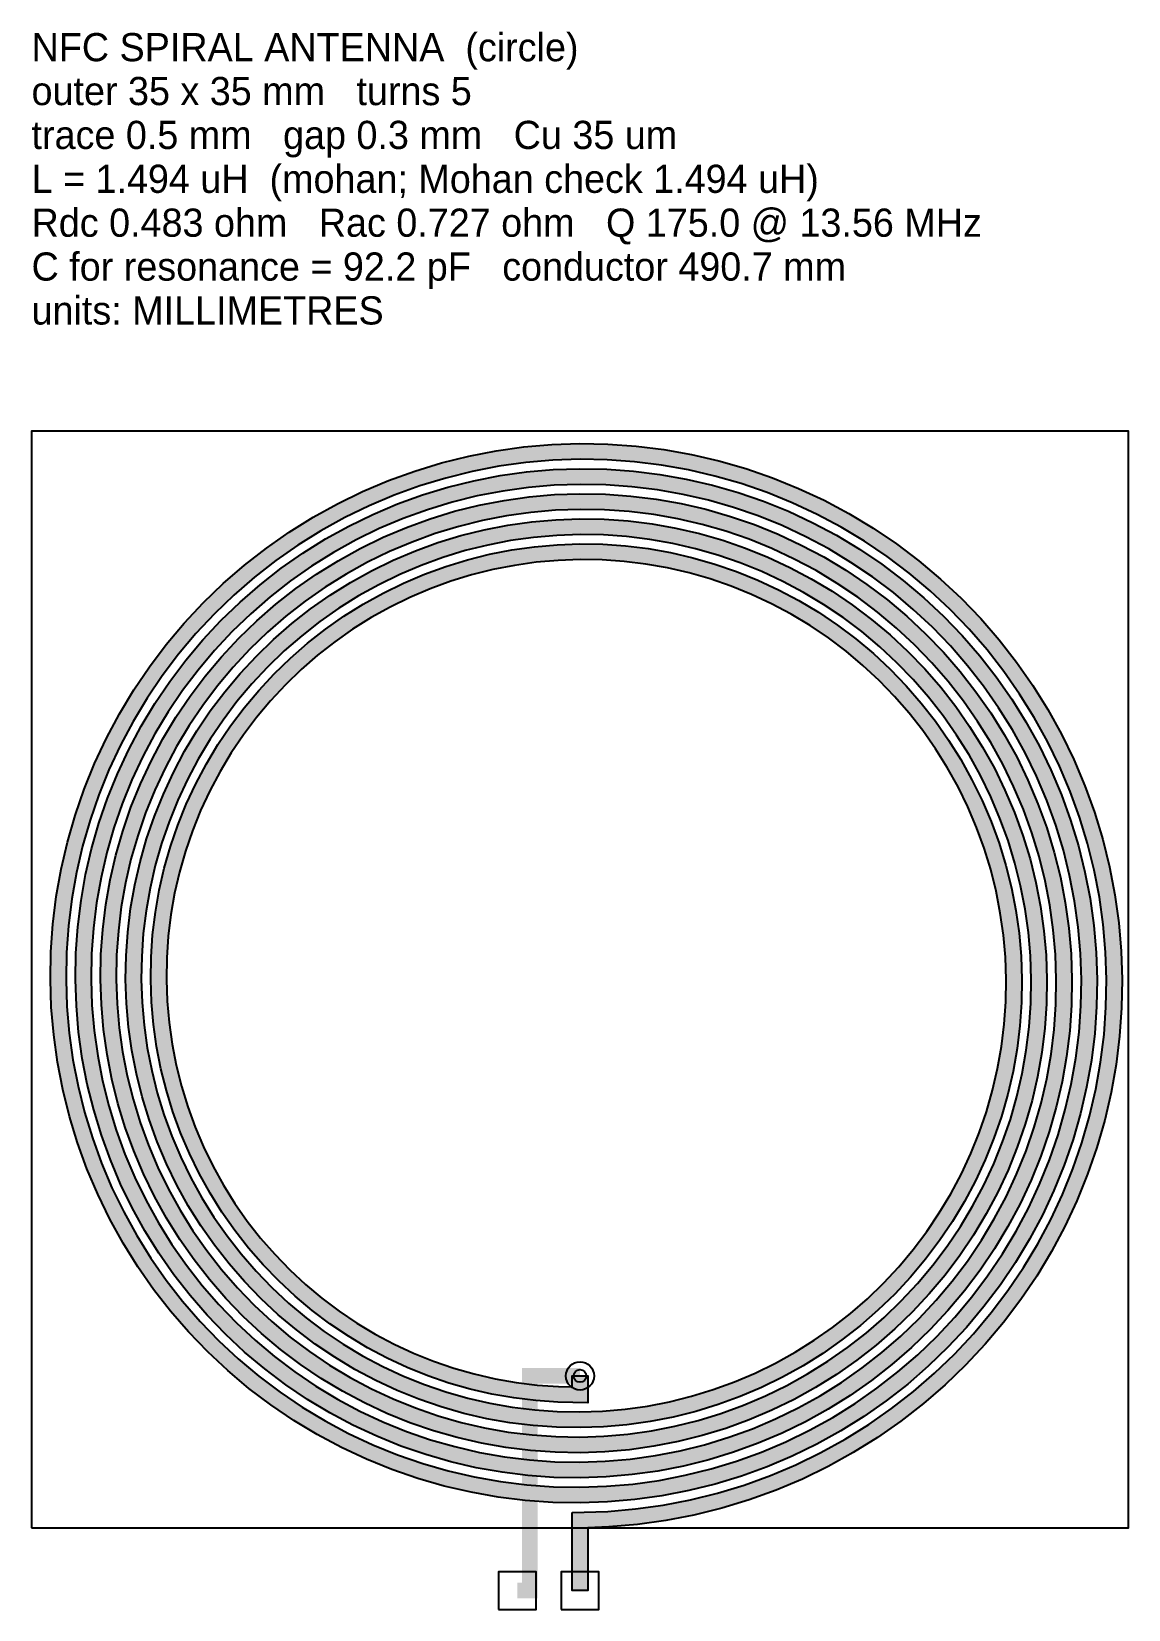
# Model space of a CAD drawing. Header units: millimetres. Extents: x -17.5 to 17.5, y -20.1 to 30.2.
import ezdxf

# ---------------------------------------------------------------- set-up
doc = ezdxf.new("R2010")
doc.units = ezdxf.units.MM
for name, color, linetype in [('ANT_BOTTOM', 1, 'Continuous'), ('ANT_CENTERLINE', 5, 'Continuous'), ('ANT_COPPER', 3, 'Continuous'), ('ANT_COPPER_HATCH', 3, 'Continuous'), ('ANT_INFO', 4, 'Continuous'), ('ANT_KEEPOUT', 8, 'Continuous'), ('ANT_PADS', 2, 'Continuous'), ('ANT_VIA', 6, 'Continuous')]:
    doc.layers.add(name, color=color, linetype=linetype)

msp = doc.modelspace()

# ---------------------------------------------------------------- texts
at = {"layer": 'ANT_INFO'}
for s, p in [('NFC SPIRAL ANTENNA  (circle)', (-17.5, 29.3)), ('outer 35 x 35 mm   turns 5', (-17.5, 27.9)), ('trace 0.5 mm   gap 0.3 mm   Cu 35 um', (-17.5, 26.5)), ('L = 1.494 uH  (mohan; Mohan check 1.494 uH)', (-17.5, 25.1)), ('Rdc 0.483 ohm   Rac 0.727 ohm   Q 175.0 @ 13.56 MHz', (-17.5, 23.7)), ('C for resonance = 92.2 pF   conductor 490.7 mm', (-17.5, 22.3)), ('units: MILLIMETRES', (-17.5, 20.9))]:
    msp.add_text(s, height=0.9, dxfattribs=at).set_placement(p)

# ---------------------------------------------------------------- hatches: boundary and pattern name
at = {"layer": 'ANT_COPPER_HATCH'}
msp.add_hatch(color=3, dxfattribs=at).paths.add_polyline_path([(-0.25, -17.008), (0.888, -16.97), (1.774, -16.894), (2.654, -16.771), (3.527, -16.603), (4.389, -16.389), (5.239, -16.13), (6.074, -15.828), (6.891, -15.482), (7.689, -15.094), (8.465, -14.666), (9.217, -14.197), (9.944, -13.69), (10.642, -13.145), (11.311, -12.565), (11.949, -11.951), (12.553, -11.305), (13.122, -10.628), (13.655, -9.923), (14.15, -9.191), (14.606, -8.435), (15.021, -7.656), (15.395, -6.857), (15.727, -6.039), (16.015, -5.206), (16.259, -4.359), (16.458, -3.5), (16.612, -2.633), (16.721, -1.759), (16.783, -0.881), (16.8, -0.002), (16.77, 0.877), (16.695, 1.753), (16.574, 2.623), (16.407, 3.486), (16.196, 4.338), (15.94, 5.177), (15.641, 6.002), (15.299, 6.81), (14.916, 7.598), (14.492, 8.365), (14.029, 9.108), (13.528, 9.826), (12.99, 10.516), (12.417, 11.177), (11.81, 11.807), (11.171, 12.404), (10.503, 12.967), (9.806, 13.493), (9.082, 13.982), (8.335, 14.433), (7.565, 14.843), (6.775, 15.213), (5.967, 15.54), (5.144, 15.825), (4.307, 16.066), (3.459, 16.263), (2.602, 16.415), (1.738, 16.522), (0.871, 16.584), (0.002, 16.6), (-0.867, 16.57), (-1.732, 16.496), (-2.592, 16.376), (-3.444, 16.211), (-4.286, 16.002), (-5.115, 15.75), (-5.93, 15.454), (-6.728, 15.117), (-7.507, 14.738), (-8.265, 14.319), (-8.999, 13.861), (-9.709, 13.366), (-10.391, 12.834), (-11.044, 12.268), (-11.666, 11.668), (-12.255, 11.037), (-12.811, 10.377), (-13.331, 9.688), (-13.814, 8.973), (-14.259, 8.235), (-14.665, 7.474), (-15.03, 6.694), (-15.353, 5.896), (-15.635, 5.082), (-15.873, 4.255), (-16.067, 3.417), (-16.217, 2.57), (-16.323, 1.718), (-16.384, 0.861), (-16.4, 0.002), (-16.371, -0.856), (-16.297, -1.711), (-16.178, -2.56), (-16.016, -3.402), (-15.809, -4.234), (-15.56, -5.054), (-15.268, -5.859), (-14.934, -6.647), (-14.56, -7.416), (-14.146, -8.165), (-13.693, -8.89), (-13.204, -9.591), (-12.679, -10.265), (-12.119, -10.91), (-11.527, -11.524), (-10.904, -12.107), (-10.251, -12.656), (-9.571, -13.169), (-8.865, -13.647), (-8.135, -14.086), (-7.383, -14.487), (-6.612, -14.847), (-5.824, -15.167), (-5.02, -15.444), (-4.203, -15.679), (-3.376, -15.871), (-2.539, -16.02), (-1.697, -16.124), (-0.85, -16.184), (-0.002, -16.2), (0.846, -16.171), (1.69, -16.098), (2.529, -15.981), (3.361, -15.82), (4.182, -15.616), (4.992, -15.369), (5.787, -15.081), (6.566, -14.751), (7.326, -14.381), (8.065, -13.973), (8.781, -13.526), (9.473, -13.042), (10.139, -12.523), (10.776, -11.971), (11.383, -11.386), (11.958, -10.77), (12.5, -10.125), (13.008, -9.453), (13.479, -8.756), (13.913, -8.035), (14.308, -7.293), (14.664, -6.531), (14.98, -5.752), (15.254, -4.958), (15.486, -4.152), (15.676, -3.334), (15.822, -2.508), (15.925, -1.676), (15.984, -0.84), (16, -0.002), (15.971, 0.835), (15.899, 1.669), (15.783, 2.498), (15.624, 3.319), (15.423, 4.13), (15.179, 4.93), (14.894, 5.715), (14.568, 6.484), (14.203, 7.235), (13.799, 7.965), (13.358, 8.672), (12.88, 9.356), (12.368, 10.013), (11.822, 10.642), (11.244, 11.241), (10.636, 11.809), (9.999, 12.345), (9.335, 12.846), (8.647, 13.311), (7.935, 13.74), (7.202, 14.13), (6.45, 14.482), (5.681, 14.793), (4.897, 15.064), (4.1, 15.293), (3.292, 15.48), (2.477, 15.624), (1.655, 15.726), (0.829, 15.784), (0.002, 15.8), (-0.825, 15.771), (-1.648, 15.7), (-2.466, 15.586), (-3.277, 15.429), (-4.079, 15.229), (-4.868, 14.989), (-5.643, 14.707), (-6.403, 14.386), (-7.144, 14.025), (-7.865, 13.626), (-8.563, 13.19), (-9.238, 12.719), (-9.887, 12.212), (-10.508, 11.673), (-11.1, 11.103), (-11.661, 10.502), (-12.189, 9.873), (-12.684, 9.218), (-13.143, 8.538), (-13.566, 7.835), (-13.952, 7.111), (-14.299, 6.368), (-14.606, 5.609), (-14.873, 4.835), (-15.1, 4.048), (-15.284, 3.251), (-15.427, 2.445), (-15.527, 1.634), (-15.585, 0.819), (-15.599, 0.002), (-15.572, -0.814), (-15.501, -1.627), (-15.388, -2.435), (-15.233, -3.236), (-15.036, -4.027), (-14.799, -4.806), (-14.52, -5.572), (-14.203, -6.321), (-13.847, -7.053), (-13.453, -7.765), (-13.022, -8.454), (-12.557, -9.12), (-12.057, -9.761), (-11.525, -10.374), (-10.961, -10.958), (-10.368, -11.512), (-9.747, -12.034), (-9.1, -12.522), (-8.429, -12.975), (-7.735, -13.393), (-7.02, -13.774), (-6.287, -14.116), (-5.537, -14.419), (-4.773, -14.683), (-3.996, -14.906), (-3.209, -15.089), (-2.414, -15.229), (-1.613, -15.328), (-0.808, -15.385), (-0.002, -15.399), (0.804, -15.372), (1.606, -15.302), (2.404, -15.19), (3.194, -15.037), (3.975, -14.843), (4.744, -14.608), (5.5, -14.334), (6.24, -14.02), (6.962, -13.668), (7.665, -13.28), (8.345, -12.855), (9.003, -12.395), (9.635, -11.901), (10.24, -11.376), (10.817, -10.82), (11.363, -10.234), (11.878, -9.621), (12.36, -8.983), (12.808, -8.32), (13.22, -7.635), (13.595, -6.929), (13.933, -6.206), (14.233, -5.466), (14.493, -4.711), (14.713, -3.944), (14.893, -3.168), (15.032, -2.383), (15.129, -1.592), (15.185, -0.798), (15.199, -0.002), (15.172, 0.793), (15.103, 1.585), (14.993, 2.373), (14.842, 3.153), (14.65, 3.923), (14.418, 4.683), (14.147, 5.428), (13.837, 6.159), (13.49, 6.871), (13.106, 7.565), (12.687, 8.236), (12.233, 8.885), (11.746, 9.509), (11.227, 10.106), (10.678, 10.675), (10.1, 11.215), (9.495, 11.723), (8.865, 12.198), (8.211, 12.64), (7.535, 13.046), (6.839, 13.417), (6.124, 13.75), (5.394, 14.046), (4.649, 14.303), (3.893, 14.52), (3.126, 14.697), (2.352, 14.834), (1.571, 14.93), (0.787, 14.985), (0.002, 14.999), (-0.783, 14.972), (-1.564, 14.904), (-2.341, 14.795), (-3.111, 14.646), (-3.871, 14.456), (-4.621, 14.228), (-5.357, 13.96), (-6.077, 13.655), (-6.78, 13.312), (-7.464, 12.933), (-8.127, 12.519), (-8.768, 12.071), (-9.383, 11.591), (-9.972, 11.079), (-10.534, 10.537), (-11.066, 9.967), (-11.567, 9.37), (-12.036, 8.747), (-12.472, 8.102), (-12.873, 7.435), (-13.239, 6.748), (-13.568, 6.043), (-13.859, 5.322), (-14.112, 4.588), (-14.327, 3.841), (-14.501, 3.085), (-14.636, 2.32), (-14.731, 1.55), (-14.785, 0.777), (-14.799, 0.002), (-14.772, -0.772), (-14.705, -1.543), (-14.598, -2.31), (-14.45, -3.069), (-14.263, -3.82), (-14.037, -4.559), (-13.773, -5.285), (-13.472, -5.996), (-13.134, -6.69), (-12.76, -7.364), (-12.351, -8.018), (-11.909, -8.65), (-11.435, -9.257), (-10.93, -9.839), (-10.395, -10.392), (-9.833, -10.917), (-9.244, -11.412), (-8.63, -11.874), (-7.993, -12.304), (-7.335, -12.7), (-6.657, -13.06), (-5.962, -13.385), (-5.251, -13.672), (-4.526, -13.922), (-3.789, -14.133), (-3.043, -14.306), (-2.289, -14.439), (-1.53, -14.532), (-0.767, -14.586), (-0.002, -14.599), (0.762, -14.573), (1.522, -14.506), (2.279, -14.4), (3.028, -14.254), (3.768, -14.07), (4.497, -13.847), (5.213, -13.587), (5.914, -13.289), (6.599, -12.955), (7.264, -12.587), (7.909, -12.183), (8.532, -11.747), (9.131, -11.28), (9.705, -10.781), (10.251, -10.254), (10.769, -9.699), (11.256, -9.118), (11.713, -8.512), (12.136, -7.884), (12.527, -7.235), (12.882, -6.566), (13.202, -5.88), (13.485, -5.179), (13.732, -4.464), (13.94, -3.737), (14.11, -3.001), (14.241, -2.258), (14.333, -1.509), (14.386, -0.756), (14.399, -0.002), (14.373, 0.751), (14.307, 1.502), (14.202, 2.247), (14.059, 2.986), (13.877, 3.716), (13.657, 4.435), (13.4, 5.141), (13.106, 5.833), (12.777, 6.508), (12.413, 7.164), (12.016, 7.8), (11.586, 8.415), (11.124, 9.005), (10.633, 9.571), (10.112, 10.109), (9.565, 10.62), (8.992, 11.101), (8.395, 11.551), (7.775, 11.969), (7.135, 12.353), (6.475, 12.704), (5.799, 13.019), (5.107, 13.299), (4.402, 13.541), (3.686, 13.747), (2.96, 13.914), (2.227, 14.044), (1.488, 14.134), (0.746, 14.186), (0.002, 14.199), (-0.741, 14.173), (-1.481, 14.108), (-2.216, 14.005), (-2.944, 13.863), (-3.664, 13.684), (-4.373, 13.467), (-5.07, 13.213), (-5.752, 12.924), (-6.417, 12.599), (-7.064, 12.24), (-7.691, 11.848), (-8.297, 11.424), (-8.879, 10.969), (-9.437, 10.484), (-9.968, 9.971), (-10.471, 9.431), (-10.945, 8.866), (-11.389, 8.277), (-11.801, 7.666), (-12.18, 7.035), (-12.526, 6.385), (-12.836, 5.718), (-13.112, 5.036), (-13.351, 4.34), (-13.554, 3.634), (-13.719, 2.918), (-13.846, 2.195), (-13.935, 1.467), (-13.986, 0.735), (-13.999, 0.002), (-13.973, -0.73), (-13.909, -1.46), (-13.807, -2.185), (-13.667, -2.903), (-13.49, -3.612), (-13.276, -4.311), (-13.026, -4.998), (-12.741, -5.67), (-12.421, -6.326), (-12.067, -6.964), (-11.68, -7.583), (-11.262, -8.179), (-10.813, -8.753), (-10.335, -9.303), (-9.83, -9.826), (-9.297, -10.322), (-8.74, -10.79), (-8.16, -11.227), (-7.557, -11.633), (-6.935, -12.007), (-6.294, -12.347), (-5.636, -12.654), (-4.964, -12.925), (-4.279, -13.161), (-3.582, -13.36), (-2.877, -13.523), (-2.164, -13.648), (-1.446, -13.736), (-0.725, -13.786), (-0.002, -13.799), (0.72, -13.773), (1.439, -13.71), (2.153, -13.61), (2.861, -13.472), (3.561, -13.297), (4.25, -13.086), (4.926, -12.84), (5.589, -12.558), (6.235, -12.242), (6.864, -11.894), (7.474, -11.512), (8.062, -11.1), (8.628, -10.658), (9.169, -10.187), (9.685, -9.688), (10.174, -9.164), (10.634, -8.614), (11.065, -8.042), (11.465, -7.448), (11.833, -6.835), (12.169, -6.203), (12.471, -5.555), (12.738, -4.892), (12.971, -4.217), (13.167, -3.53), (13.327, -2.835), (13.451, -2.133), (13.537, -1.425), (13.587, -0.714), (13.599, -0.002), (13.574, 0.709), (13.511, 1.418), (13.412, 2.122), (13.276, 2.82), (13.104, 3.509), (12.896, 4.188), (12.653, 4.854), (12.375, 5.507), (12.064, 6.144), (11.72, 6.764), (11.345, 7.365), (10.938, 7.944), (10.502, 8.502), (10.038, 9.035), (9.547, 9.543), (9.03, 10.025), (8.488, 10.479), (7.924, 10.903), (7.339, 11.297), (6.735, 11.66), (6.112, 11.991), (5.474, 12.288), (4.821, 12.552), (4.155, 12.78), (3.479, 12.974), (2.794, 13.132), (2.101, 13.253), (1.404, 13.338), (0.704, 13.387), (0.002, 13.399), (-0.699, 13.374), (-1.397, 13.312), (-2.091, 13.214), (-2.778, 13.08), (-3.457, 12.911), (-4.126, 12.706), (-4.783, 12.466), (-5.426, 12.193), (-6.054, 11.886), (-6.664, 11.547), (-7.256, 11.177), (-7.827, 10.776), (-8.376, 10.347), (-8.901, 9.889), (-9.402, 9.405), (-9.876, 8.896), (-10.323, 8.363), (-10.741, 7.807), (-11.13, 7.23), (-11.487, 6.635), (-11.812, 6.021), (-12.105, 5.392), (-12.365, 4.749), (-12.59, 4.093), (-12.78, 3.427), (-12.936, 2.752), (-13.056, 2.07), (-13.139, 1.383), (-13.187, 0.693), (-13.199, 0.002), (-13.174, -0.688), (-13.113, -1.376), (-13.017, -2.059), (-12.885, -2.736), (-12.717, -3.405), (-12.515, -4.064), (-12.279, -4.711), (-12.01, -5.344), (-11.708, -5.963), (-11.374, -6.564), (-11.009, -7.147), (-10.615, -7.709), (-10.191, -8.25), (-9.741, -8.767), (-9.264, -9.26), (-8.762, -9.728), (-8.237, -10.168), (-7.689, -10.579), (-7.121, -10.962), (-6.535, -11.314), (-5.931, -11.634), (-5.311, -11.923), (-4.677, -12.178), (-4.031, -12.4), (-3.375, -12.587), (-2.71, -12.74), (-2.039, -12.858), (-1.363, -12.94), (-0.683, -12.987), (-0.25, -12.994), (-0.25, -12.649), (0.25, -12.649), (0.25, -13.503), (-0.704, -13.487), (-1.41, -13.438), (-2.112, -13.353), (-2.81, -13.23), (-3.5, -13.072), (-4.181, -12.877), (-4.852, -12.647), (-5.51, -12.381), (-6.153, -12.082), (-6.781, -11.749), (-7.39, -11.384), (-7.979, -10.987), (-8.548, -10.559), (-9.093, -10.102), (-9.614, -9.617), (-10.109, -9.106), (-10.577, -8.568), (-11.016, -8.007), (-11.426, -7.423), (-11.805, -6.818), (-12.151, -6.194), (-12.465, -5.552), (-12.744, -4.895), (-12.99, -4.223), (-13.199, -3.539), (-13.373, -2.845), (-13.51, -2.142), (-13.61, -1.433), (-13.673, -0.719), (-13.699, -0.002), (-13.687, 0.715), (-13.637, 1.431), (-13.55, 2.144), (-13.426, 2.851), (-13.265, 3.552), (-13.067, 4.243), (-12.833, 4.924), (-12.564, 5.591), (-12.26, 6.244), (-11.922, 6.881), (-11.552, 7.499), (-11.149, 8.097), (-10.715, 8.674), (-10.251, 9.227), (-9.759, 9.756), (-9.239, 10.258), (-8.694, 10.733), (-8.124, 11.178), (-7.532, 11.594), (-6.918, 11.978), (-6.285, 12.329), (-5.634, 12.648), (-4.966, 12.931), (-4.285, 13.18), (-3.591, 13.392), (-2.886, 13.569), (-2.173, 13.708), (-1.454, 13.809), (-0.729, 13.873), (-0.002, 13.899), (0.725, 13.887), (1.452, 13.836), (2.175, 13.748), (2.893, 13.622), (3.604, 13.458), (4.305, 13.257), (4.995, 13.02), (5.673, 12.747), (6.335, 12.438), (6.981, 12.096), (7.608, 11.719), (8.215, 11.311), (8.8, 10.87), (9.361, 10.4), (9.897, 9.9), (10.407, 9.373), (10.888, 8.82), (11.34, 8.242), (11.762, 7.641), (12.151, 7.018), (12.508, 6.376), (12.83, 5.715), (13.118, 5.038), (13.37, 4.347), (13.586, 3.643), (13.764, 2.928), (13.905, 2.205), (14.008, 1.475), (14.073, 0.74), (14.099, 0.002), (14.086, -0.736), (14.035, -1.473), (13.945, -2.206), (13.817, -2.935), (13.651, -3.655), (13.448, -4.367), (13.207, -5.067), (12.93, -5.754), (12.617, -6.426), (12.269, -7.081), (11.887, -7.717), (11.472, -8.332), (11.026, -8.926), (10.548, -9.495), (10.042, -10.039), (9.507, -10.555), (8.946, -11.044), (8.36, -11.502), (7.75, -11.929), (7.118, -12.324), (6.466, -12.686), (5.796, -13.013), (5.11, -13.305), (4.408, -13.56), (3.694, -13.779), (2.97, -13.96), (2.236, -14.103), (1.496, -14.207), (0.75, -14.273), (0.002, -14.299), (-0.746, -14.286), (-1.494, -14.234), (-2.238, -14.143), (-2.976, -14.013), (-3.707, -13.845), (-4.429, -13.638), (-5.139, -13.394), (-5.836, -13.112), (-6.517, -12.795), (-7.181, -12.442), (-7.826, -12.055), (-8.45, -11.634), (-9.051, -11.181), (-9.629, -10.697), (-10.18, -10.183), (-10.704, -9.641), (-11.199, -9.072), (-11.664, -8.477), (-12.097, -7.859), (-12.498, -7.218), (-12.864, -6.557), (-13.196, -5.878), (-13.492, -5.181), (-13.751, -4.47), (-13.972, -3.746), (-14.156, -3.011), (-14.3, -2.267), (-14.406, -1.516), (-14.472, -0.761), (-14.499, -0.002), (-14.486, 0.757), (-14.433, 1.515), (-14.341, 2.269), (-14.209, 3.018), (-14.038, 3.759), (-13.828, 4.491), (-13.58, 5.211), (-13.295, 5.917), (-12.973, 6.608), (-12.615, 7.281), (-12.223, 7.935), (-11.796, 8.568), (-11.337, 9.177), (-10.846, 9.763), (-10.325, 10.322), (-9.775, 10.853), (-9.198, 11.355), (-8.595, 11.826), (-7.968, 12.265), (-7.318, 12.671), (-6.648, 13.043), (-5.959, 13.379), (-5.253, 13.678), (-4.532, 13.941), (-3.798, 14.165), (-3.053, 14.351), (-2.298, 14.498), (-1.537, 14.605), (-0.771, 14.672), (-0.002, 14.699), (0.767, 14.686), (1.536, 14.632), (2.3, 14.538), (3.06, 14.404), (3.811, 14.231), (4.553, 14.018), (5.282, 13.767), (5.998, 13.478), (6.699, 13.151), (7.381, 12.789), (8.044, 12.39), (8.685, 11.958), (9.303, 11.492), (9.896, 10.994), (10.463, 10.466), (11.001, 9.909), (11.51, 9.324), (11.988, 8.712), (12.433, 8.077), (12.844, 7.418), (13.221, 6.739), (13.561, 6.04), (13.865, 5.325), (14.131, 4.594), (14.359, 3.85), (14.547, 3.094), (14.696, 2.33), (14.804, 1.558), (14.872, 0.782), (14.899, 0.002), (14.886, -0.778), (14.831, -1.557), (14.736, -2.332), (14.6, -3.101), (14.424, -3.863), (14.209, -4.614), (13.954, -5.354), (13.661, -6.08), (13.33, -6.789), (12.962, -7.481), (12.558, -8.153), (12.12, -8.803), (11.648, -9.429), (11.143, -10.03), (10.608, -10.605), (10.043, -11.15), (9.449, -11.666), (8.83, -12.15), (8.185, -12.601), (7.518, -13.018), (6.83, -13.399), (6.122, -13.744), (5.396, -14.052), (4.656, -14.322), (3.901, -14.552), (3.136, -14.743), (2.361, -14.893), (1.579, -15.003), (0.792, -15.072), (0.002, -15.099), (-0.788, -15.085), (-1.578, -15.03), (-2.363, -14.933), (-3.143, -14.796), (-3.915, -14.618), (-4.676, -14.399), (-5.426, -14.141), (-6.161, -13.843), (-6.88, -13.508), (-7.581, -13.135), (-8.262, -12.726), (-8.92, -12.282), (-9.555, -11.803), (-10.164, -11.292), (-10.746, -10.749), (-11.299, -10.176), (-11.821, -9.575), (-12.311, -8.947), (-12.768, -8.294), (-13.191, -7.618), (-13.577, -6.92), (-13.927, -6.203), (-14.239, -5.468), (-14.512, -4.717), (-14.745, -3.953), (-14.938, -3.177), (-15.091, -2.392), (-15.202, -1.6), (-15.272, -0.802), (-15.299, -0.002), (-15.285, 0.799), (-15.229, 1.599), (-15.131, 2.394), (-14.992, 3.184), (-14.811, 3.966), (-14.589, 4.738), (-14.327, 5.498), (-14.026, 6.243), (-13.686, 6.971), (-13.308, 7.681), (-12.894, 8.371), (-12.443, 9.038), (-11.959, 9.681), (-11.44, 10.298), (-10.89, 10.888), (-10.31, 11.448), (-9.701, 11.977), (-9.065, 12.473), (-8.403, 12.936), (-7.718, 13.364), (-7.011, 13.756), (-6.284, 14.11), (-5.54, 14.426), (-4.779, 14.702), (-4.005, 14.939), (-3.219, 15.134), (-2.424, 15.288), (-1.621, 15.401), (-0.813, 15.471), (-0.002, 15.499), (0.809, 15.485), (1.619, 15.428), (2.426, 15.329), (3.226, 15.187), (4.018, 15.004), (4.8, 14.779), (5.569, 14.514), (6.324, 14.209), (7.062, 13.864), (7.781, 13.482), (8.48, 13.062), (9.156, 12.605), (9.807, 12.114), (10.432, 11.589), (11.029, 11.032), (11.596, 10.444), (12.132, 9.827), (12.635, 9.183), (13.104, 8.512), (13.537, 7.818), (13.934, 7.102), (14.293, 6.366), (14.612, 5.611), (14.892, 4.841), (15.132, 4.057), (15.33, 3.261), (15.486, 2.455), (15.6, 1.642), (15.671, 0.823), (15.699, 0.002), (15.685, -0.82), (15.627, -1.64), (15.526, -2.457), (15.383, -3.268), (15.197, -4.07), (14.97, -4.862), (14.701, -5.641), (14.392, -6.405), (14.043, -7.153), (13.655, -7.881), (13.229, -8.589), (12.767, -9.273), (12.269, -9.933), (11.738, -10.566), (11.173, -11.17), (10.578, -11.745), (9.953, -12.288), (9.3, -12.797), (8.621, -13.272), (7.918, -13.711), (7.193, -14.112), (6.447, -14.475), (5.683, -14.799), (4.903, -15.083), (4.108, -15.325), (3.302, -15.526), (2.486, -15.684), (1.663, -15.799), (0.834, -15.871), (0.002, -15.9), (-0.83, -15.885), (-1.661, -15.826), (-2.488, -15.724), (-3.309, -15.579), (-4.122, -15.39), (-4.924, -15.16), (-5.713, -14.888), (-6.487, -14.575), (-7.244, -14.221), (-7.981, -13.828), (-8.698, -13.397), (-9.391, -12.929), (-10.059, -12.425), (-10.7, -11.886), (-11.312, -11.315), (-11.894, -10.712), (-12.443, -10.079), (-12.959, -9.418), (-13.44, -8.73), (-13.884, -8.018), (-14.29, -7.284), (-14.658, -6.528), (-14.986, -5.755), (-15.273, -4.965), (-15.518, -4.16), (-15.721, -3.344), (-15.881, -2.517), (-15.998, -1.683), (-16.071, -0.844), (-16.1, -0.002), (-16.084, 0.841), (-16.025, 1.682), (-15.921, 2.52), (-15.774, 3.351), (-15.584, 4.174), (-15.35, 4.986), (-15.075, 5.784), (-14.757, 6.568), (-14.399, 7.335), (-14.001, 8.081), (-13.565, 8.807), (-13.091, 9.509), (-12.58, 10.185), (-12.035, 10.834), (-11.456, 11.453), (-10.846, 12.042), (-10.205, 12.599), (-9.535, 13.121), (-8.839, 13.607), (-8.118, 14.057), (-7.374, 14.469), (-6.61, 14.841), (-5.826, 15.173), (-5.026, 15.463), (-4.212, 15.712), (-3.385, 15.917), (-2.549, 16.079), (-1.704, 16.197), (-0.855, 16.271), (-0.002, 16.3), (0.851, 16.284), (1.703, 16.224), (2.551, 16.119), (3.392, 15.97), (4.225, 15.777), (5.047, 15.541), (5.856, 15.261), (6.65, 14.94), (7.425, 14.577), (8.181, 14.175), (8.916, 13.733), (9.626, 13.253), (10.311, 12.736), (10.968, 12.184), (11.595, 11.598), (12.191, 10.979), (12.754, 10.331), (13.283, 9.653), (13.775, 8.948), (14.23, 8.218), (14.647, 7.465), (15.024, 6.691), (15.36, 5.898), (15.654, 5.088), (15.905, 4.264), (16.113, 3.427), (16.277, 2.58), (16.396, 1.725), (16.47, 0.865), (16.5, 0.002), (16.484, -0.862), (16.423, -1.724), (16.317, -2.582), (16.166, -3.434), (15.97, -4.277), (15.731, -5.109), (15.448, -5.928), (15.123, -6.731), (14.756, -7.516), (14.348, -8.282), (13.9, -9.025), (13.414, -9.744), (12.891, -10.437), (12.332, -11.102), (11.739, -11.736), (11.113, -12.34), (10.456, -12.91), (9.77, -13.445), (9.057, -13.943), (8.318, -14.404), (7.556, -14.825), (6.772, -15.207), (5.97, -15.546), (5.15, -15.844), (4.315, -16.098), (3.468, -16.308), (2.611, -16.474), (1.746, -16.595), (0.876, -16.67), (0.002, -16.7), (-0.872, -16.684), (-1.745, -16.622), (-2.614, -16.514), (-3.476, -16.361), (-4.329, -16.163), (-5.171, -15.921), (-6, -15.635), (-6.812, -15.306), (-7.607, -14.934), (-8.382, -14.521), (-9.134, -14.068), (-9.861, -13.576), (-10.563, -13.047), (-11.235, -12.481), (-11.878, -11.881), (-12.488, -11.247), (-13.065, -10.582), (-13.606, -9.888), (-14.111, -9.166), (-14.577, -8.418), (-15.004, -7.647), (-15.389, -6.854), (-15.733, -6.041), (-16.034, -5.212), (-16.291, -4.367), (-16.504, -3.51), (-16.672, -2.642), (-16.794, -1.767), (-16.87, -0.886), (-16.9, -0.002), (-16.883, 0.883), (-16.821, 1.766), (-16.712, 2.645), (-16.557, 3.517), (-16.357, 4.381), (-16.111, 5.233), (-15.822, 6.071), (-15.488, 6.894), (-15.112, 7.698), (-14.694, 8.482), (-14.236, 9.243), (-13.738, 9.979), (-13.202, 10.689), (-12.63, 11.369), (-12.022, 12.019), (-11.381, 12.637), (-10.708, 13.221), (-10.006, 13.768), (-9.275, 14.279), (-8.518, 14.75), (-7.738, 15.182), (-6.935, 15.572), (-6.113, 15.92), (-5.274, 16.224), (-4.419, 16.485), (-3.552, 16.7), (-2.674, 16.869), (-1.788, 16.993), (-0.896, 17.07), (-0.002, 17.1), (0.893, 17.083), (1.787, 17.02), (2.676, 16.909), (3.559, 16.753), (4.433, 16.55), (5.295, 16.302), (6.143, 16.008), (6.975, 15.671), (7.789, 15.29), (8.582, 14.868), (9.352, 14.404), (10.097, 13.9), (10.814, 13.358), (11.503, 12.778), (12.161, 12.164), (12.786, 11.515), (13.376, 10.834), (13.93, 10.123), (14.446, 9.384), (14.924, 8.618), (15.36, 7.828), (15.755, 7.017), (16.107, 6.185), (16.415, 5.335), (16.678, 4.471), (16.895, 3.593), (17.067, 2.705), (17.192, 1.809), (17.27, 0.907), (17.3, 0.002), (17.283, -0.904), (17.219, -1.808), (17.107, -2.708), (16.948, -3.601), (16.743, -4.484), (16.492, -5.357), (16.195, -6.215), (15.854, -7.057), (15.469, -7.88), (15.041, -8.682), (14.572, -9.461), (14.062, -10.214), (13.513, -10.94), (12.927, -11.637), (12.305, -12.302), (11.649, -12.934), (10.96, -13.532), (10.241, -14.092), (9.493, -14.614), (8.718, -15.097), (7.919, -15.538), (7.098, -15.938), (6.256, -16.293), (5.397, -16.605), (4.523, -16.871), (3.635, -17.091), (2.736, -17.265), (1.83, -17.391), (0.917, -17.469), (0.25, -17.492), (0.25, -19.5), (-0.25, -19.5), (-0.25, -17.008)])

# ---------------------------------------------------------------- linework, layer by layer
at = {"layer": 'ANT_BOTTOM', "const_width": 0.5}
msp.add_lwpolyline([(0, -12.649), (-1.6, -12.649), (-1.6, -19.5), (-2, -19.5)], dxfattribs=at)
at = {"layer": 'ANT_CENTERLINE', "const_width": 0.5}
msp.add_lwpolyline([(0, -19.5), (0, -17.25), (0.902, -17.22), (1.802, -17.142), (2.695, -17.018), (3.581, -16.847), (4.456, -16.63), (5.318, -16.368), (6.165, -16.061), (6.995, -15.71), (7.804, -15.316), (8.592, -14.881), (9.355, -14.406), (10.092, -13.891), (10.801, -13.338), (11.48, -12.75), (12.127, -12.127), (12.74, -11.471), (13.318, -10.784), (13.858, -10.069), (14.361, -9.326), (14.823, -8.558), (15.245, -7.768), (15.625, -6.957), (15.961, -6.127), (16.254, -5.281), (16.501, -4.421), (16.703, -3.55), (16.86, -2.67), (16.97, -1.784), (17.033, -0.893), (17.05, 0), (17.02, 0.892), (16.943, 1.781), (16.82, 2.664), (16.651, 3.539), (16.437, 4.404), (16.177, 5.256), (15.874, 6.093), (15.527, 6.913), (15.138, 7.713), (14.708, 8.492), (14.238, 9.246), (13.729, 9.975), (13.183, 10.675), (12.601, 11.346), (11.985, 11.985), (11.337, 12.591), (10.659, 13.162), (9.951, 13.697), (9.217, 14.193), (8.458, 14.65), (7.677, 15.067), (6.875, 15.442), (6.055, 15.774), (5.219, 16.063), (4.37, 16.308), (3.509, 16.508), (2.639, 16.662), (1.763, 16.771), (0.882, 16.833), (0, 16.85), (-0.882, 16.82), (-1.76, 16.744), (-2.633, 16.623), (-3.498, 16.456), (-4.352, 16.244), (-5.195, 15.987), (-6.022, 15.687), (-6.832, 15.344), (-7.622, 14.96), (-8.392, 14.535), (-9.137, 14.07), (-9.857, 13.567), (-10.549, 13.027), (-11.212, 12.453), (-11.844, 11.844), (-12.443, 11.203), (-13.007, 10.533), (-13.535, 9.834), (-14.025, 9.108), (-14.477, 8.358), (-14.889, 7.586), (-15.259, 6.794), (-15.588, 5.983), (-15.873, 5.157), (-16.115, 4.318), (-16.312, 3.467), (-16.465, 2.608), (-16.572, 1.742), (-16.634, 0.872), (-16.65, 0), (-16.62, -0.871), (-16.545, -1.739), (-16.425, -2.601), (-16.26, -3.456), (-16.05, -4.301), (-15.797, -5.133), (-15.5, -5.95), (-15.162, -6.75), (-14.782, -7.532), (-14.361, -8.292), (-13.902, -9.028), (-13.405, -9.739), (-12.872, -10.423), (-12.304, -11.078), (-11.702, -11.702), (-11.069, -12.294), (-10.407, -12.851), (-9.716, -13.373), (-8.999, -13.857), (-8.258, -14.304), (-7.495, -14.71), (-6.712, -15.076), (-5.912, -15.401), (-5.096, -15.683), (-4.266, -15.921), (-3.426, -16.116), (-2.576, -16.267), (-1.721, -16.373), (-0.861, -16.434), (0, -16.45), (0.861, -16.421), (1.718, -16.346), (2.57, -16.227), (3.415, -16.064), (4.249, -15.857), (5.071, -15.607), (5.878, -15.314), (6.669, -14.979), (7.441, -14.603), (8.192, -14.188), (8.919, -13.734), (9.622, -13.243), (10.298, -12.716), (10.945, -12.155), (11.561, -11.561), (12.145, -10.936), (12.696, -10.281), (13.211, -9.598), (13.69, -8.89), (14.13, -8.158), (14.532, -7.404), (14.894, -6.631), (15.214, -5.84), (15.492, -5.034), (15.728, -4.214), (15.921, -3.384), (16.069, -2.545), (16.174, -1.7), (16.234, -0.851), (16.25, 0), (16.221, 0.85), (16.147, 1.697), (16.03, 2.539), (15.868, 3.373), (15.664, 4.197), (15.416, 5.009), (15.127, 5.807), (14.796, 6.588), (14.425, 7.35), (14.015, 8.091), (13.567, 8.81), (13.082, 9.504), (12.561, 10.172), (12.006, 10.811), (11.42, 11.42), (10.802, 11.997), (10.155, 12.54), (9.481, 13.049), (8.781, 13.522), (8.058, 13.957), (7.314, 14.354), (6.55, 14.711), (5.768, 15.027), (4.972, 15.302), (4.163, 15.535), (3.342, 15.725), (2.514, 15.872), (1.679, 15.975), (0.84, 16.034), (0, 16.05), (-0.84, 16.021), (-1.676, 15.948), (-2.508, 15.832), (-3.331, 15.673), (-4.145, 15.471), (-4.947, 15.226), (-5.735, 14.94), (-6.506, 14.613), (-7.259, 14.247), (-7.991, 13.842), (-8.701, 13.399), (-9.387, 12.92), (-10.046, 12.405), (-10.677, 11.858), (-11.278, 11.278), (-11.848, 10.668), (-12.385, 10.029), (-12.887, 9.363), (-13.354, 8.672), (-13.784, 7.958), (-14.176, 7.223), (-14.528, 6.468), (-14.84, 5.697), (-15.112, 4.91), (-15.342, 4.111), (-15.529, 3.301), (-15.674, 2.483), (-15.776, 1.658), (-15.834, 0.83), (-15.85, 0), (-15.821, -0.829), (-15.749, -1.655), (-15.635, -2.476), (-15.477, -3.29), (-15.277, -4.094), (-15.036, -4.885), (-14.753, -5.663), (-14.431, -6.425), (-14.069, -7.168), (-13.668, -7.891), (-13.231, -8.592), (-12.758, -9.269), (-12.25, -9.92), (-11.709, -10.543), (-11.137, -11.137), (-10.534, -11.699), (-9.903, -12.229), (-9.246, -12.725), (-8.563, -13.186), (-7.858, -13.611), (-7.132, -13.997), (-6.387, -14.345), (-5.625, -14.654), (-4.848, -14.922), (-4.059, -15.148), (-3.259, -15.334), (-2.451, -15.477), (-1.637, -15.577), (-0.819, -15.635), (0, -15.649), (0.819, -15.621), (1.634, -15.55), (2.445, -15.437), (3.248, -15.281), (4.042, -15.084), (4.824, -14.845), (5.592, -14.566), (6.344, -14.248), (7.077, -13.89), (7.791, -13.495), (8.483, -13.063), (9.151, -12.596), (9.794, -12.095), (10.409, -11.56), (10.995, -10.995), (11.551, -10.4), (12.074, -9.777), (12.564, -9.128), (13.018, -8.454), (13.437, -7.758), (13.819, -7.041), (14.162, -6.306), (14.467, -5.553), (14.731, -4.786), (14.955, -4.007), (15.138, -3.218), (15.279, -2.42), (15.378, -1.616), (15.435, -0.809), (15.449, 0), (15.422, 0.808), (15.351, 1.614), (15.239, 2.414), (15.086, 3.207), (14.891, 3.99), (14.655, 4.762), (14.38, 5.52), (14.065, 6.262), (13.712, 6.987), (13.322, 7.691), (12.895, 8.374), (12.434, 9.034), (11.939, 9.668), (11.412, 10.275), (10.854, 10.854), (10.266, 11.402), (9.651, 11.918), (9.01, 12.402), (8.345, 12.851), (7.658, 13.264), (6.95, 13.641), (6.224, 13.98), (5.482, 14.28), (4.725, 14.541), (3.955, 14.762), (3.176, 14.942), (2.389, 15.081), (1.595, 15.179), (0.798, 15.235), (0, 15.249), (-0.798, 15.222), (-1.593, 15.153), (-2.382, 15.042), (-3.165, 14.89), (-3.938, 14.697), (-4.7, 14.465), (-5.448, 14.193), (-6.181, 13.882), (-6.896, 13.534), (-7.591, 13.149), (-8.265, 12.728), (-8.916, 12.272), (-9.542, 11.784), (-10.141, 11.263), (-10.712, 10.712), (-11.253, 10.132), (-11.763, 9.525), (-12.24, 8.893), (-12.683, 8.236), (-13.091, 7.558), (-13.462, 6.859), (-13.797, 6.143), (-14.093, 5.41), (-14.351, 4.663), (-14.569, 3.904), (-14.746, 3.134), (-14.884, 2.357), (-14.98, 1.574), (-15.035, 0.788), (-15.049, 0), (-15.022, -0.787), (-14.954, -1.572), (-14.844, -2.351), (-14.694, -3.123), (-14.504, -3.886), (-14.275, -4.638), (-14.006, -5.376), (-13.699, -6.099), (-13.355, -6.805), (-12.975, -7.491), (-12.56, -8.156), (-12.11, -8.799), (-11.628, -9.416), (-11.114, -10.007), (-10.571, -10.571), (-9.999, -11.104), (-9.399, -11.607), (-8.775, -12.078), (-8.127, -12.515), (-7.458, -12.918), (-6.769, -13.284), (-6.061, -13.614), (-5.338, -13.906), (-4.601, -14.16), (-3.852, -14.375), (-3.093, -14.551), (-2.326, -14.686), (-1.554, -14.781), (-0.777, -14.835), (0, -14.849), (0.777, -14.822), (1.551, -14.755), (2.32, -14.647), (3.082, -14.499), (3.835, -14.311), (4.576, -14.084), (5.305, -13.819), (6.018, -13.517), (6.714, -13.177), (7.391, -12.802), (8.047, -12.392), (8.681, -11.948), (9.29, -11.473), (9.874, -10.966), (10.429, -10.429), (10.956, -9.865), (11.452, -9.274), (11.916, -8.658), (12.347, -8.018), (12.744, -7.358), (13.106, -6.678), (13.431, -5.98), (13.72, -5.267), (13.97, -4.539), (14.182, -3.8), (14.355, -3.051), (14.489, -2.295), (14.582, -1.533), (14.636, -0.767), (14.649, 0), (14.622, 0.766), (14.556, 1.53), (14.449, 2.288), (14.303, 3.04), (14.118, 3.783), (13.894, 4.514), (13.633, 5.233), (13.334, 5.937), (12.999, 6.623), (12.629, 7.291), (12.224, 7.939), (11.787, 8.563), (11.317, 9.164), (10.817, 9.74), (10.288, 10.288), (9.731, 10.807), (9.148, 11.296), (8.54, 11.754), (7.909, 12.18), (7.258, 12.571), (6.587, 12.928), (5.899, 13.249), (5.195, 13.533), (4.477, 13.78), (3.748, 13.989), (3.01, 14.159), (2.263, 14.291), (1.512, 14.383), (0.757, 14.436), (0, 14.449), (-0.756, 14.423), (-1.509, 14.357), (-2.257, 14.251), (-2.999, 14.107), (-3.731, 13.924), (-4.453, 13.704), (-5.161, 13.446), (-5.855, 13.151), (-6.532, 12.821), (-7.191, 12.455), (-7.83, 12.056), (-8.446, 11.625), (-9.039, 11.162), (-9.606, 10.668), (-10.146, 10.146), (-10.658, 9.597), (-11.141, 9.022), (-11.592, 8.422), (-12.012, 7.801), (-12.398, 7.158), (-12.749, 6.496), (-13.066, 5.817), (-13.346, 5.123), (-13.59, 4.416), (-13.796, 3.697), (-13.964, 2.968), (-14.093, 2.232), (-14.184, 1.491), (-14.236, 0.746), (-14.249, 0), (-14.223, -0.745), (-14.158, -1.488), (-14.054, -2.226), (-13.912, -2.957), (-13.731, -3.679), (-13.514, -4.391), (-13.259, -5.09), (-12.968, -5.774), (-12.642, -6.442), (-12.282, -7.091), (-11.889, -7.721), (-11.463, -8.328), (-11.006, -8.913), (-10.52, -9.472), (-10.005, -10.005), (-9.463, -10.51), (-8.896, -10.985), (-8.305, -11.431), (-7.692, -11.844), (-7.058, -12.224), (-6.405, -12.571), (-5.736, -12.883), (-5.051, -13.159), (-4.354, -13.399), (-3.645, -13.602), (-2.926, -13.768), (-2.201, -13.896), (-1.47, -13.985), (-0.736, -14.036), (0, -14.049), (0.735, -14.023), (1.467, -13.959), (2.195, -13.856), (2.915, -13.716), (3.627, -13.538), (4.329, -13.323), (5.018, -13.072), (5.693, -12.786), (6.351, -12.464), (6.991, -12.109), (7.612, -11.721), (8.211, -11.301), (8.787, -10.851), (9.338, -10.371), (9.863, -9.863), (10.361, -9.329), (10.83, -8.77), (11.269, -8.187), (11.676, -7.583), (12.051, -6.958), (12.393, -6.314), (12.7, -5.655), (12.973, -4.98), (13.209, -4.292), (13.409, -3.593), (13.572, -2.885), (13.698, -2.17), (13.786, -1.449), (13.837, -0.725), (13.849, 0), (13.823, 0.724), (13.76, 1.446), (13.659, 2.163), (13.52, 2.874), (13.345, 3.576), (13.133, 4.267), (12.885, 4.946), (12.603, 5.611), (12.286, 6.26), (11.936, 6.891), (11.553, 7.503), (11.139, 8.093), (10.695, 8.661), (10.222, 9.204), (9.722, 9.722), (9.195, 10.212), (8.644, 10.674), (8.07, 11.107), (7.474, 11.508), (6.858, 11.878), (6.224, 12.215), (5.573, 12.518), (4.908, 12.786), (4.23, 13.019), (3.541, 13.216), (2.843, 13.377), (2.138, 13.5), (1.428, 13.587), (0.715, 13.637), (0, 13.649), (-0.714, 13.623), (-1.425, 13.561), (-2.132, 13.461), (-2.832, 13.324), (-3.524, 13.151), (-4.205, 12.943), (-4.875, 12.699), (-5.53, 12.42), (-6.169, 12.108), (-6.791, 11.762), (-7.394, 11.385), (-7.976, 10.977), (-8.535, 10.54), (-9.07, 10.074), (-9.58, 9.58), (-10.064, 9.061), (-10.519, 8.518), (-10.945, 7.952), (-11.341, 7.365), (-11.705, 6.758), (-12.036, 6.133), (-12.335, 5.492), (-12.599, 4.836), (-12.829, 4.168), (-13.023, 3.489), (-13.181, 2.802), (-13.303, 2.107), (-13.388, 1.407), (-13.437, 0.704), (-13.449, 0), (-13.424, -0.704), (-13.362, -1.404), (-13.263, -2.101), (-13.129, -2.791), (-12.958, -3.472), (-12.752, -4.144), (-12.512, -4.803), (-12.237, -5.448), (-11.929, -6.078), (-11.589, -6.691), (-11.218, -7.285), (-10.815, -7.858), (-10.384, -8.409), (-9.925, -8.936), (-9.439, -9.439), (-8.928, -9.915), (-8.392, -10.363), (-7.834, -10.783), (-7.256, -11.173), (-6.658, -11.531), (-6.042, -11.858), (-5.41, -12.152), (-4.765, -12.412), (-4.106, -12.638), (-3.438, -12.829), (-2.76, -12.985), (-2.076, -13.105), (-1.386, -13.189), (-0.694, -13.237), (0, -13.249), (0, -12.649)], dxfattribs=at)
at = {"layer": 'ANT_COPPER'}
msp.add_lwpolyline([(-0.25, -17.008), (0.888, -16.97), (1.774, -16.894), (2.654, -16.771), (3.527, -16.603), (4.389, -16.389), (5.239, -16.13), (6.074, -15.828), (6.891, -15.482), (7.689, -15.094), (8.465, -14.666), (9.217, -14.197), (9.944, -13.69), (10.642, -13.145), (11.311, -12.565), (11.949, -11.951), (12.553, -11.305), (13.122, -10.628), (13.655, -9.923), (14.15, -9.191), (14.606, -8.435), (15.021, -7.656), (15.395, -6.857), (15.727, -6.039), (16.015, -5.206), (16.259, -4.359), (16.458, -3.5), (16.612, -2.633), (16.721, -1.759), (16.783, -0.881), (16.8, -0.002), (16.77, 0.877), (16.695, 1.753), (16.574, 2.623), (16.407, 3.486), (16.196, 4.338), (15.94, 5.177), (15.641, 6.002), (15.299, 6.81), (14.916, 7.598), (14.492, 8.365), (14.029, 9.108), (13.528, 9.826), (12.99, 10.516), (12.417, 11.177), (11.81, 11.807), (11.171, 12.404), (10.503, 12.967), (9.806, 13.493), (9.082, 13.982), (8.335, 14.433), (7.565, 14.843), (6.775, 15.213), (5.967, 15.54), (5.144, 15.825), (4.307, 16.066), (3.459, 16.263), (2.602, 16.415), (1.738, 16.522), (0.871, 16.584), (0.002, 16.6), (-0.867, 16.57), (-1.732, 16.496), (-2.592, 16.376), (-3.444, 16.211), (-4.286, 16.002), (-5.115, 15.75), (-5.93, 15.454), (-6.728, 15.117), (-7.507, 14.738), (-8.265, 14.319), (-8.999, 13.861), (-9.709, 13.366), (-10.391, 12.834), (-11.044, 12.268), (-11.666, 11.668), (-12.255, 11.037), (-12.811, 10.377), (-13.331, 9.688), (-13.814, 8.973), (-14.259, 8.235), (-14.665, 7.474), (-15.03, 6.694), (-15.353, 5.896), (-15.635, 5.082), (-15.873, 4.255), (-16.067, 3.417), (-16.217, 2.57), (-16.323, 1.718), (-16.384, 0.861), (-16.4, 0.002), (-16.371, -0.856), (-16.297, -1.711), (-16.178, -2.56), (-16.016, -3.402), (-15.809, -4.234), (-15.56, -5.054), (-15.268, -5.859), (-14.934, -6.647), (-14.56, -7.416), (-14.146, -8.165), (-13.693, -8.89), (-13.204, -9.591), (-12.679, -10.265), (-12.119, -10.91), (-11.527, -11.524), (-10.904, -12.107), (-10.251, -12.656), (-9.571, -13.169), (-8.865, -13.647), (-8.135, -14.086), (-7.383, -14.487), (-6.612, -14.847), (-5.824, -15.167), (-5.02, -15.444), (-4.203, -15.679), (-3.376, -15.871), (-2.539, -16.02), (-1.697, -16.124), (-0.85, -16.184), (-0.002, -16.2), (0.846, -16.171), (1.69, -16.098), (2.529, -15.981), (3.361, -15.82), (4.182, -15.616), (4.992, -15.369), (5.787, -15.081), (6.566, -14.751), (7.326, -14.381), (8.065, -13.973), (8.781, -13.526), (9.473, -13.042), (10.139, -12.523), (10.776, -11.971), (11.383, -11.386), (11.958, -10.77), (12.5, -10.125), (13.008, -9.453), (13.479, -8.756), (13.913, -8.035), (14.308, -7.293), (14.664, -6.531), (14.98, -5.752), (15.254, -4.958), (15.486, -4.152), (15.676, -3.334), (15.822, -2.508), (15.925, -1.676), (15.984, -0.84), (16, -0.002), (15.971, 0.835), (15.899, 1.669), (15.783, 2.498), (15.624, 3.319), (15.423, 4.13), (15.179, 4.93), (14.894, 5.715), (14.568, 6.484), (14.203, 7.235), (13.799, 7.965), (13.358, 8.672), (12.88, 9.356), (12.368, 10.013), (11.822, 10.642), (11.244, 11.241), (10.636, 11.809), (9.999, 12.345), (9.335, 12.846), (8.647, 13.311), (7.935, 13.74), (7.202, 14.13), (6.45, 14.482), (5.681, 14.793), (4.897, 15.064), (4.1, 15.293), (3.292, 15.48), (2.477, 15.624), (1.655, 15.726), (0.829, 15.784), (0.002, 15.8), (-0.825, 15.771), (-1.648, 15.7), (-2.466, 15.586), (-3.277, 15.429), (-4.079, 15.229), (-4.868, 14.989), (-5.643, 14.707), (-6.403, 14.386), (-7.144, 14.025), (-7.865, 13.626), (-8.563, 13.19), (-9.238, 12.719), (-9.887, 12.212), (-10.508, 11.673), (-11.1, 11.103), (-11.661, 10.502), (-12.189, 9.873), (-12.684, 9.218), (-13.143, 8.538), (-13.566, 7.835), (-13.952, 7.111), (-14.299, 6.368), (-14.606, 5.609), (-14.873, 4.835), (-15.1, 4.048), (-15.284, 3.251), (-15.427, 2.445), (-15.527, 1.634), (-15.585, 0.819), (-15.599, 0.002), (-15.572, -0.814), (-15.501, -1.627), (-15.388, -2.435), (-15.233, -3.236), (-15.036, -4.027), (-14.799, -4.806), (-14.52, -5.572), (-14.203, -6.321), (-13.847, -7.053), (-13.453, -7.765), (-13.022, -8.454), (-12.557, -9.12), (-12.057, -9.761), (-11.525, -10.374), (-10.961, -10.958), (-10.368, -11.512), (-9.747, -12.034), (-9.1, -12.522), (-8.429, -12.975), (-7.735, -13.393), (-7.02, -13.774), (-6.287, -14.116), (-5.537, -14.419), (-4.773, -14.683), (-3.996, -14.906), (-3.209, -15.089), (-2.414, -15.229), (-1.613, -15.328), (-0.808, -15.385), (-0.002, -15.399), (0.804, -15.372), (1.606, -15.302), (2.404, -15.19), (3.194, -15.037), (3.975, -14.843), (4.744, -14.608), (5.5, -14.334), (6.24, -14.02), (6.962, -13.668), (7.665, -13.28), (8.345, -12.855), (9.003, -12.395), (9.635, -11.901), (10.24, -11.376), (10.817, -10.82), (11.363, -10.234), (11.878, -9.621), (12.36, -8.983), (12.808, -8.32), (13.22, -7.635), (13.595, -6.929), (13.933, -6.206), (14.233, -5.466), (14.493, -4.711), (14.713, -3.944), (14.893, -3.168), (15.032, -2.383), (15.129, -1.592), (15.185, -0.798), (15.199, -0.002), (15.172, 0.793), (15.103, 1.585), (14.993, 2.373), (14.842, 3.153), (14.65, 3.923), (14.418, 4.683), (14.147, 5.428), (13.837, 6.159), (13.49, 6.871), (13.106, 7.565), (12.687, 8.236), (12.233, 8.885), (11.746, 9.509), (11.227, 10.106), (10.678, 10.675), (10.1, 11.215), (9.495, 11.723), (8.865, 12.198), (8.211, 12.64), (7.535, 13.046), (6.839, 13.417), (6.124, 13.75), (5.394, 14.046), (4.649, 14.303), (3.893, 14.52), (3.126, 14.697), (2.352, 14.834), (1.571, 14.93), (0.787, 14.985), (0.002, 14.999), (-0.783, 14.972), (-1.564, 14.904), (-2.341, 14.795), (-3.111, 14.646), (-3.871, 14.456), (-4.621, 14.228), (-5.357, 13.96), (-6.077, 13.655), (-6.78, 13.312), (-7.464, 12.933), (-8.127, 12.519), (-8.768, 12.071), (-9.383, 11.591), (-9.972, 11.079), (-10.534, 10.537), (-11.066, 9.967), (-11.567, 9.37), (-12.036, 8.747), (-12.472, 8.102), (-12.873, 7.435), (-13.239, 6.748), (-13.568, 6.043), (-13.859, 5.322), (-14.112, 4.588), (-14.327, 3.841), (-14.501, 3.085), (-14.636, 2.32), (-14.731, 1.55), (-14.785, 0.777), (-14.799, 0.002), (-14.772, -0.772), (-14.705, -1.543), (-14.598, -2.31), (-14.45, -3.069), (-14.263, -3.82), (-14.037, -4.559), (-13.773, -5.285), (-13.472, -5.996), (-13.134, -6.69), (-12.76, -7.364), (-12.351, -8.018), (-11.909, -8.65), (-11.435, -9.257), (-10.93, -9.839), (-10.395, -10.392), (-9.833, -10.917), (-9.244, -11.412), (-8.63, -11.874), (-7.993, -12.304), (-7.335, -12.7), (-6.657, -13.06), (-5.962, -13.385), (-5.251, -13.672), (-4.526, -13.922), (-3.789, -14.133), (-3.043, -14.306), (-2.289, -14.439), (-1.53, -14.532), (-0.767, -14.586), (-0.002, -14.599), (0.762, -14.573), (1.522, -14.506), (2.279, -14.4), (3.028, -14.254), (3.768, -14.07), (4.497, -13.847), (5.213, -13.587), (5.914, -13.289), (6.599, -12.955), (7.264, -12.587), (7.909, -12.183), (8.532, -11.747), (9.131, -11.28), (9.705, -10.781), (10.251, -10.254), (10.769, -9.699), (11.256, -9.118), (11.713, -8.512), (12.136, -7.884), (12.527, -7.235), (12.882, -6.566), (13.202, -5.88), (13.485, -5.179), (13.732, -4.464), (13.94, -3.737), (14.11, -3.001), (14.241, -2.258), (14.333, -1.509), (14.386, -0.756), (14.399, -0.002), (14.373, 0.751), (14.307, 1.502), (14.202, 2.247), (14.059, 2.986), (13.877, 3.716), (13.657, 4.435), (13.4, 5.141), (13.106, 5.833), (12.777, 6.508), (12.413, 7.164), (12.016, 7.8), (11.586, 8.415), (11.124, 9.005), (10.633, 9.571), (10.112, 10.109), (9.565, 10.62), (8.992, 11.101), (8.395, 11.551), (7.775, 11.969), (7.135, 12.353), (6.475, 12.704), (5.799, 13.019), (5.107, 13.299), (4.402, 13.541), (3.686, 13.747), (2.96, 13.914), (2.227, 14.044), (1.488, 14.134), (0.746, 14.186), (0.002, 14.199), (-0.741, 14.173), (-1.481, 14.108), (-2.216, 14.005), (-2.944, 13.863), (-3.664, 13.684), (-4.373, 13.467), (-5.07, 13.213), (-5.752, 12.924), (-6.417, 12.599), (-7.064, 12.24), (-7.691, 11.848), (-8.297, 11.424), (-8.879, 10.969), (-9.437, 10.484), (-9.968, 9.971), (-10.471, 9.431), (-10.945, 8.866), (-11.389, 8.277), (-11.801, 7.666), (-12.18, 7.035), (-12.526, 6.385), (-12.836, 5.718), (-13.112, 5.036), (-13.351, 4.34), (-13.554, 3.634), (-13.719, 2.918), (-13.846, 2.195), (-13.935, 1.467), (-13.986, 0.735), (-13.999, 0.002), (-13.973, -0.73), (-13.909, -1.46), (-13.807, -2.185), (-13.667, -2.903), (-13.49, -3.612), (-13.276, -4.311), (-13.026, -4.998), (-12.741, -5.67), (-12.421, -6.326), (-12.067, -6.964), (-11.68, -7.583), (-11.262, -8.179), (-10.813, -8.753), (-10.335, -9.303), (-9.83, -9.826), (-9.297, -10.322), (-8.74, -10.79), (-8.16, -11.227), (-7.557, -11.633), (-6.935, -12.007), (-6.294, -12.347), (-5.636, -12.654), (-4.964, -12.925), (-4.279, -13.161), (-3.582, -13.36), (-2.877, -13.523), (-2.164, -13.648), (-1.446, -13.736), (-0.725, -13.786), (-0.002, -13.799), (0.72, -13.773), (1.439, -13.71), (2.153, -13.61), (2.861, -13.472), (3.561, -13.297), (4.25, -13.086), (4.926, -12.84), (5.589, -12.558), (6.235, -12.242), (6.864, -11.894), (7.474, -11.512), (8.062, -11.1), (8.628, -10.658), (9.169, -10.187), (9.685, -9.688), (10.174, -9.164), (10.634, -8.614), (11.065, -8.042), (11.465, -7.448), (11.833, -6.835), (12.169, -6.203), (12.471, -5.555), (12.738, -4.892), (12.971, -4.217), (13.167, -3.53), (13.327, -2.835), (13.451, -2.133), (13.537, -1.425), (13.587, -0.714), (13.599, -0.002), (13.574, 0.709), (13.511, 1.418), (13.412, 2.122), (13.276, 2.82), (13.104, 3.509), (12.896, 4.188), (12.653, 4.854), (12.375, 5.507), (12.064, 6.144), (11.72, 6.764), (11.345, 7.365), (10.938, 7.944), (10.502, 8.502), (10.038, 9.035), (9.547, 9.543), (9.03, 10.025), (8.488, 10.479), (7.924, 10.903), (7.339, 11.297), (6.735, 11.66), (6.112, 11.991), (5.474, 12.288), (4.821, 12.552), (4.155, 12.78), (3.479, 12.974), (2.794, 13.132), (2.101, 13.253), (1.404, 13.338), (0.704, 13.387), (0.002, 13.399), (-0.699, 13.374), (-1.397, 13.312), (-2.091, 13.214), (-2.778, 13.08), (-3.457, 12.911), (-4.126, 12.706), (-4.783, 12.466), (-5.426, 12.193), (-6.054, 11.886), (-6.664, 11.547), (-7.256, 11.177), (-7.827, 10.776), (-8.376, 10.347), (-8.901, 9.889), (-9.402, 9.405), (-9.876, 8.896), (-10.323, 8.363), (-10.741, 7.807), (-11.13, 7.23), (-11.487, 6.635), (-11.812, 6.021), (-12.105, 5.392), (-12.365, 4.749), (-12.59, 4.093), (-12.78, 3.427), (-12.936, 2.752), (-13.056, 2.07), (-13.139, 1.383), (-13.187, 0.693), (-13.199, 0.002), (-13.174, -0.688), (-13.113, -1.376), (-13.017, -2.059), (-12.885, -2.736), (-12.717, -3.405), (-12.515, -4.064), (-12.279, -4.711), (-12.01, -5.344), (-11.708, -5.963), (-11.374, -6.564), (-11.009, -7.147), (-10.615, -7.709), (-10.191, -8.25), (-9.741, -8.767), (-9.264, -9.26), (-8.762, -9.728), (-8.237, -10.168), (-7.689, -10.579), (-7.121, -10.962), (-6.535, -11.314), (-5.931, -11.634), (-5.311, -11.923), (-4.677, -12.178), (-4.031, -12.4), (-3.375, -12.587), (-2.71, -12.74), (-2.039, -12.858), (-1.363, -12.94), (-0.683, -12.987), (-0.25, -12.994), (-0.25, -12.649), (0.25, -12.649), (0.25, -13.503), (-0.704, -13.487), (-1.41, -13.438), (-2.112, -13.353), (-2.81, -13.23), (-3.5, -13.072), (-4.181, -12.877), (-4.852, -12.647), (-5.51, -12.381), (-6.153, -12.082), (-6.781, -11.749), (-7.39, -11.384), (-7.979, -10.987), (-8.548, -10.559), (-9.093, -10.102), (-9.614, -9.617), (-10.109, -9.106), (-10.577, -8.568), (-11.016, -8.007), (-11.426, -7.423), (-11.805, -6.818), (-12.151, -6.194), (-12.465, -5.552), (-12.744, -4.895), (-12.99, -4.223), (-13.199, -3.539), (-13.373, -2.845), (-13.51, -2.142), (-13.61, -1.433), (-13.673, -0.719), (-13.699, -0.002), (-13.687, 0.715), (-13.637, 1.431), (-13.55, 2.144), (-13.426, 2.851), (-13.265, 3.552), (-13.067, 4.243), (-12.833, 4.924), (-12.564, 5.591), (-12.26, 6.244), (-11.922, 6.881), (-11.552, 7.499), (-11.149, 8.097), (-10.715, 8.674), (-10.251, 9.227), (-9.759, 9.756), (-9.239, 10.258), (-8.694, 10.733), (-8.124, 11.178), (-7.532, 11.594), (-6.918, 11.978), (-6.285, 12.329), (-5.634, 12.648), (-4.966, 12.931), (-4.285, 13.18), (-3.591, 13.392), (-2.886, 13.569), (-2.173, 13.708), (-1.454, 13.809), (-0.729, 13.873), (-0.002, 13.899), (0.725, 13.887), (1.452, 13.836), (2.175, 13.748), (2.893, 13.622), (3.604, 13.458), (4.305, 13.257), (4.995, 13.02), (5.673, 12.747), (6.335, 12.438), (6.981, 12.096), (7.608, 11.719), (8.215, 11.311), (8.8, 10.87), (9.361, 10.4), (9.897, 9.9), (10.407, 9.373), (10.888, 8.82), (11.34, 8.242), (11.762, 7.641), (12.151, 7.018), (12.508, 6.376), (12.83, 5.715), (13.118, 5.038), (13.37, 4.347), (13.586, 3.643), (13.764, 2.928), (13.905, 2.205), (14.008, 1.475), (14.073, 0.74), (14.099, 0.002), (14.086, -0.736), (14.035, -1.473), (13.945, -2.206), (13.817, -2.935), (13.651, -3.655), (13.448, -4.367), (13.207, -5.067), (12.93, -5.754), (12.617, -6.426), (12.269, -7.081), (11.887, -7.717), (11.472, -8.332), (11.026, -8.926), (10.548, -9.495), (10.042, -10.039), (9.507, -10.555), (8.946, -11.044), (8.36, -11.502), (7.75, -11.929), (7.118, -12.324), (6.466, -12.686), (5.796, -13.013), (5.11, -13.305), (4.408, -13.56), (3.694, -13.779), (2.97, -13.96), (2.236, -14.103), (1.496, -14.207), (0.75, -14.273), (0.002, -14.299), (-0.746, -14.286), (-1.494, -14.234), (-2.238, -14.143), (-2.976, -14.013), (-3.707, -13.845), (-4.429, -13.638), (-5.139, -13.394), (-5.836, -13.112), (-6.517, -12.795), (-7.181, -12.442), (-7.826, -12.055), (-8.45, -11.634), (-9.051, -11.181), (-9.629, -10.697), (-10.18, -10.183), (-10.704, -9.641), (-11.199, -9.072), (-11.664, -8.477), (-12.097, -7.859), (-12.498, -7.218), (-12.864, -6.557), (-13.196, -5.878), (-13.492, -5.181), (-13.751, -4.47), (-13.972, -3.746), (-14.156, -3.011), (-14.3, -2.267), (-14.406, -1.516), (-14.472, -0.761), (-14.499, -0.002), (-14.486, 0.757), (-14.433, 1.515), (-14.341, 2.269), (-14.209, 3.018), (-14.038, 3.759), (-13.828, 4.491), (-13.58, 5.211), (-13.295, 5.917), (-12.973, 6.608), (-12.615, 7.281), (-12.223, 7.935), (-11.796, 8.568), (-11.337, 9.177), (-10.846, 9.763), (-10.325, 10.322), (-9.775, 10.853), (-9.198, 11.355), (-8.595, 11.826), (-7.968, 12.265), (-7.318, 12.671), (-6.648, 13.043), (-5.959, 13.379), (-5.253, 13.678), (-4.532, 13.941), (-3.798, 14.165), (-3.053, 14.351), (-2.298, 14.498), (-1.537, 14.605), (-0.771, 14.672), (-0.002, 14.699), (0.767, 14.686), (1.536, 14.632), (2.3, 14.538), (3.06, 14.404), (3.811, 14.231), (4.553, 14.018), (5.282, 13.767), (5.998, 13.478), (6.699, 13.151), (7.381, 12.789), (8.044, 12.39), (8.685, 11.958), (9.303, 11.492), (9.896, 10.994), (10.463, 10.466), (11.001, 9.909), (11.51, 9.324), (11.988, 8.712), (12.433, 8.077), (12.844, 7.418), (13.221, 6.739), (13.561, 6.04), (13.865, 5.325), (14.131, 4.594), (14.359, 3.85), (14.547, 3.094), (14.696, 2.33), (14.804, 1.558), (14.872, 0.782), (14.899, 0.002), (14.886, -0.778), (14.831, -1.557), (14.736, -2.332), (14.6, -3.101), (14.424, -3.863), (14.209, -4.614), (13.954, -5.354), (13.661, -6.08), (13.33, -6.789), (12.962, -7.481), (12.558, -8.153), (12.12, -8.803), (11.648, -9.429), (11.143, -10.03), (10.608, -10.605), (10.043, -11.15), (9.449, -11.666), (8.83, -12.15), (8.185, -12.601), (7.518, -13.018), (6.83, -13.399), (6.122, -13.744), (5.396, -14.052), (4.656, -14.322), (3.901, -14.552), (3.136, -14.743), (2.361, -14.893), (1.579, -15.003), (0.792, -15.072), (0.002, -15.099), (-0.788, -15.085), (-1.578, -15.03), (-2.363, -14.933), (-3.143, -14.796), (-3.915, -14.618), (-4.676, -14.399), (-5.426, -14.141), (-6.161, -13.843), (-6.88, -13.508), (-7.581, -13.135), (-8.262, -12.726), (-8.92, -12.282), (-9.555, -11.803), (-10.164, -11.292), (-10.746, -10.749), (-11.299, -10.176), (-11.821, -9.575), (-12.311, -8.947), (-12.768, -8.294), (-13.191, -7.618), (-13.577, -6.92), (-13.927, -6.203), (-14.239, -5.468), (-14.512, -4.717), (-14.745, -3.953), (-14.938, -3.177), (-15.091, -2.392), (-15.202, -1.6), (-15.272, -0.802), (-15.299, -0.002), (-15.285, 0.799), (-15.229, 1.599), (-15.131, 2.394), (-14.992, 3.184), (-14.811, 3.966), (-14.589, 4.738), (-14.327, 5.498), (-14.026, 6.243), (-13.686, 6.971), (-13.308, 7.681), (-12.894, 8.371), (-12.443, 9.038), (-11.959, 9.681), (-11.44, 10.298), (-10.89, 10.888), (-10.31, 11.448), (-9.701, 11.977), (-9.065, 12.473), (-8.403, 12.936), (-7.718, 13.364), (-7.011, 13.756), (-6.284, 14.11), (-5.54, 14.426), (-4.779, 14.702), (-4.005, 14.939), (-3.219, 15.134), (-2.424, 15.288), (-1.621, 15.401), (-0.813, 15.471), (-0.002, 15.499), (0.809, 15.485), (1.619, 15.428), (2.426, 15.329), (3.226, 15.187), (4.018, 15.004), (4.8, 14.779), (5.569, 14.514), (6.324, 14.209), (7.062, 13.864), (7.781, 13.482), (8.48, 13.062), (9.156, 12.605), (9.807, 12.114), (10.432, 11.589), (11.029, 11.032), (11.596, 10.444), (12.132, 9.827), (12.635, 9.183), (13.104, 8.512), (13.537, 7.818), (13.934, 7.102), (14.293, 6.366), (14.612, 5.611), (14.892, 4.841), (15.132, 4.057), (15.33, 3.261), (15.486, 2.455), (15.6, 1.642), (15.671, 0.823), (15.699, 0.002), (15.685, -0.82), (15.627, -1.64), (15.526, -2.457), (15.383, -3.268), (15.197, -4.07), (14.97, -4.862), (14.701, -5.641), (14.392, -6.405), (14.043, -7.153), (13.655, -7.881), (13.229, -8.589), (12.767, -9.273), (12.269, -9.933), (11.738, -10.566), (11.173, -11.17), (10.578, -11.745), (9.953, -12.288), (9.3, -12.797), (8.621, -13.272), (7.918, -13.711), (7.193, -14.112), (6.447, -14.475), (5.683, -14.799), (4.903, -15.083), (4.108, -15.325), (3.302, -15.526), (2.486, -15.684), (1.663, -15.799), (0.834, -15.871), (0.002, -15.9), (-0.83, -15.885), (-1.661, -15.826), (-2.488, -15.724), (-3.309, -15.579), (-4.122, -15.39), (-4.924, -15.16), (-5.713, -14.888), (-6.487, -14.575), (-7.244, -14.221), (-7.981, -13.828), (-8.698, -13.397), (-9.391, -12.929), (-10.059, -12.425), (-10.7, -11.886), (-11.312, -11.315), (-11.894, -10.712), (-12.443, -10.079), (-12.959, -9.418), (-13.44, -8.73), (-13.884, -8.018), (-14.29, -7.284), (-14.658, -6.528), (-14.986, -5.755), (-15.273, -4.965), (-15.518, -4.16), (-15.721, -3.344), (-15.881, -2.517), (-15.998, -1.683), (-16.071, -0.844), (-16.1, -0.002), (-16.084, 0.841), (-16.025, 1.682), (-15.921, 2.52), (-15.774, 3.351), (-15.584, 4.174), (-15.35, 4.986), (-15.075, 5.784), (-14.757, 6.568), (-14.399, 7.335), (-14.001, 8.081), (-13.565, 8.807), (-13.091, 9.509), (-12.58, 10.185), (-12.035, 10.834), (-11.456, 11.453), (-10.846, 12.042), (-10.205, 12.599), (-9.535, 13.121), (-8.839, 13.607), (-8.118, 14.057), (-7.374, 14.469), (-6.61, 14.841), (-5.826, 15.173), (-5.026, 15.463), (-4.212, 15.712), (-3.385, 15.917), (-2.549, 16.079), (-1.704, 16.197), (-0.855, 16.271), (-0.002, 16.3), (0.851, 16.284), (1.703, 16.224), (2.551, 16.119), (3.392, 15.97), (4.225, 15.777), (5.047, 15.541), (5.856, 15.261), (6.65, 14.94), (7.425, 14.577), (8.181, 14.175), (8.916, 13.733), (9.626, 13.253), (10.311, 12.736), (10.968, 12.184), (11.595, 11.598), (12.191, 10.979), (12.754, 10.331), (13.283, 9.653), (13.775, 8.948), (14.23, 8.218), (14.647, 7.465), (15.024, 6.691), (15.36, 5.898), (15.654, 5.088), (15.905, 4.264), (16.113, 3.427), (16.277, 2.58), (16.396, 1.725), (16.47, 0.865), (16.5, 0.002), (16.484, -0.862), (16.423, -1.724), (16.317, -2.582), (16.166, -3.434), (15.97, -4.277), (15.731, -5.109), (15.448, -5.928), (15.123, -6.731), (14.756, -7.516), (14.348, -8.282), (13.9, -9.025), (13.414, -9.744), (12.891, -10.437), (12.332, -11.102), (11.739, -11.736), (11.113, -12.34), (10.456, -12.91), (9.77, -13.445), (9.057, -13.943), (8.318, -14.404), (7.556, -14.825), (6.772, -15.207), (5.97, -15.546), (5.15, -15.844), (4.315, -16.098), (3.468, -16.308), (2.611, -16.474), (1.746, -16.595), (0.876, -16.67), (0.002, -16.7), (-0.872, -16.684), (-1.745, -16.622), (-2.614, -16.514), (-3.476, -16.361), (-4.329, -16.163), (-5.171, -15.921), (-6, -15.635), (-6.812, -15.306), (-7.607, -14.934), (-8.382, -14.521), (-9.134, -14.068), (-9.861, -13.576), (-10.563, -13.047), (-11.235, -12.481), (-11.878, -11.881), (-12.488, -11.247), (-13.065, -10.582), (-13.606, -9.888), (-14.111, -9.166), (-14.577, -8.418), (-15.004, -7.647), (-15.389, -6.854), (-15.733, -6.041), (-16.034, -5.212), (-16.291, -4.367), (-16.504, -3.51), (-16.672, -2.642), (-16.794, -1.767), (-16.87, -0.886), (-16.9, -0.002), (-16.883, 0.883), (-16.821, 1.766), (-16.712, 2.645), (-16.557, 3.517), (-16.357, 4.381), (-16.111, 5.233), (-15.822, 6.071), (-15.488, 6.894), (-15.112, 7.698), (-14.694, 8.482), (-14.236, 9.243), (-13.738, 9.979), (-13.202, 10.689), (-12.63, 11.369), (-12.022, 12.019), (-11.381, 12.637), (-10.708, 13.221), (-10.006, 13.768), (-9.275, 14.279), (-8.518, 14.75), (-7.738, 15.182), (-6.935, 15.572), (-6.113, 15.92), (-5.274, 16.224), (-4.419, 16.485), (-3.552, 16.7), (-2.674, 16.869), (-1.788, 16.993), (-0.896, 17.07), (-0.002, 17.1), (0.893, 17.083), (1.787, 17.02), (2.676, 16.909), (3.559, 16.753), (4.433, 16.55), (5.295, 16.302), (6.143, 16.008), (6.975, 15.671), (7.789, 15.29), (8.582, 14.868), (9.352, 14.404), (10.097, 13.9), (10.814, 13.358), (11.503, 12.778), (12.161, 12.164), (12.786, 11.515), (13.376, 10.834), (13.93, 10.123), (14.446, 9.384), (14.924, 8.618), (15.36, 7.828), (15.755, 7.017), (16.107, 6.185), (16.415, 5.335), (16.678, 4.471), (16.895, 3.593), (17.067, 2.705), (17.192, 1.809), (17.27, 0.907), (17.3, 0.002), (17.283, -0.904), (17.219, -1.808), (17.107, -2.708), (16.948, -3.601), (16.743, -4.484), (16.492, -5.357), (16.195, -6.215), (15.854, -7.057), (15.469, -7.88), (15.041, -8.682), (14.572, -9.461), (14.062, -10.214), (13.513, -10.94), (12.927, -11.637), (12.305, -12.302), (11.649, -12.934), (10.96, -13.532), (10.241, -14.092), (9.493, -14.614), (8.718, -15.097), (7.919, -15.538), (7.098, -15.938), (6.256, -16.293), (5.397, -16.605), (4.523, -16.871), (3.635, -17.091), (2.736, -17.265), (1.83, -17.391), (0.917, -17.469), (0.25, -17.492), (0.25, -19.5), (-0.25, -19.5), (-0.25, -17.008)], close=True, dxfattribs=at)
at = {"layer": 'ANT_KEEPOUT'}
msp.add_lwpolyline([(-17.5, -17.5), (17.5, -17.5), (17.5, 17.5), (-17.5, 17.5)], close=True, dxfattribs=at)
at = {"layer": 'ANT_PADS'}
for points in [[(-2.6, -20.1), (-1.4, -20.1), (-1.4, -18.9), (-2.6, -18.9)], [(-0.6, -20.1), (0.6, -20.1), (0.6, -18.9), (-0.6, -18.9)]]:
    msp.add_lwpolyline(points, close=True, dxfattribs=at)
at = {"layer": 'ANT_VIA'}
for radius in [0.45, 0.2]:
    msp.add_circle((0, -12.649), radius, dxfattribs=at)

msp.set_redraw_order([(e.dxf.handle, doc.entitydb.next_handle()) for e in msp.query("TEXT MTEXT ATTDEF DIMENSION ARC_DIMENSION")])  # texts and dimensions are drawn at this point

doc.saveas('drawing.dxf')
